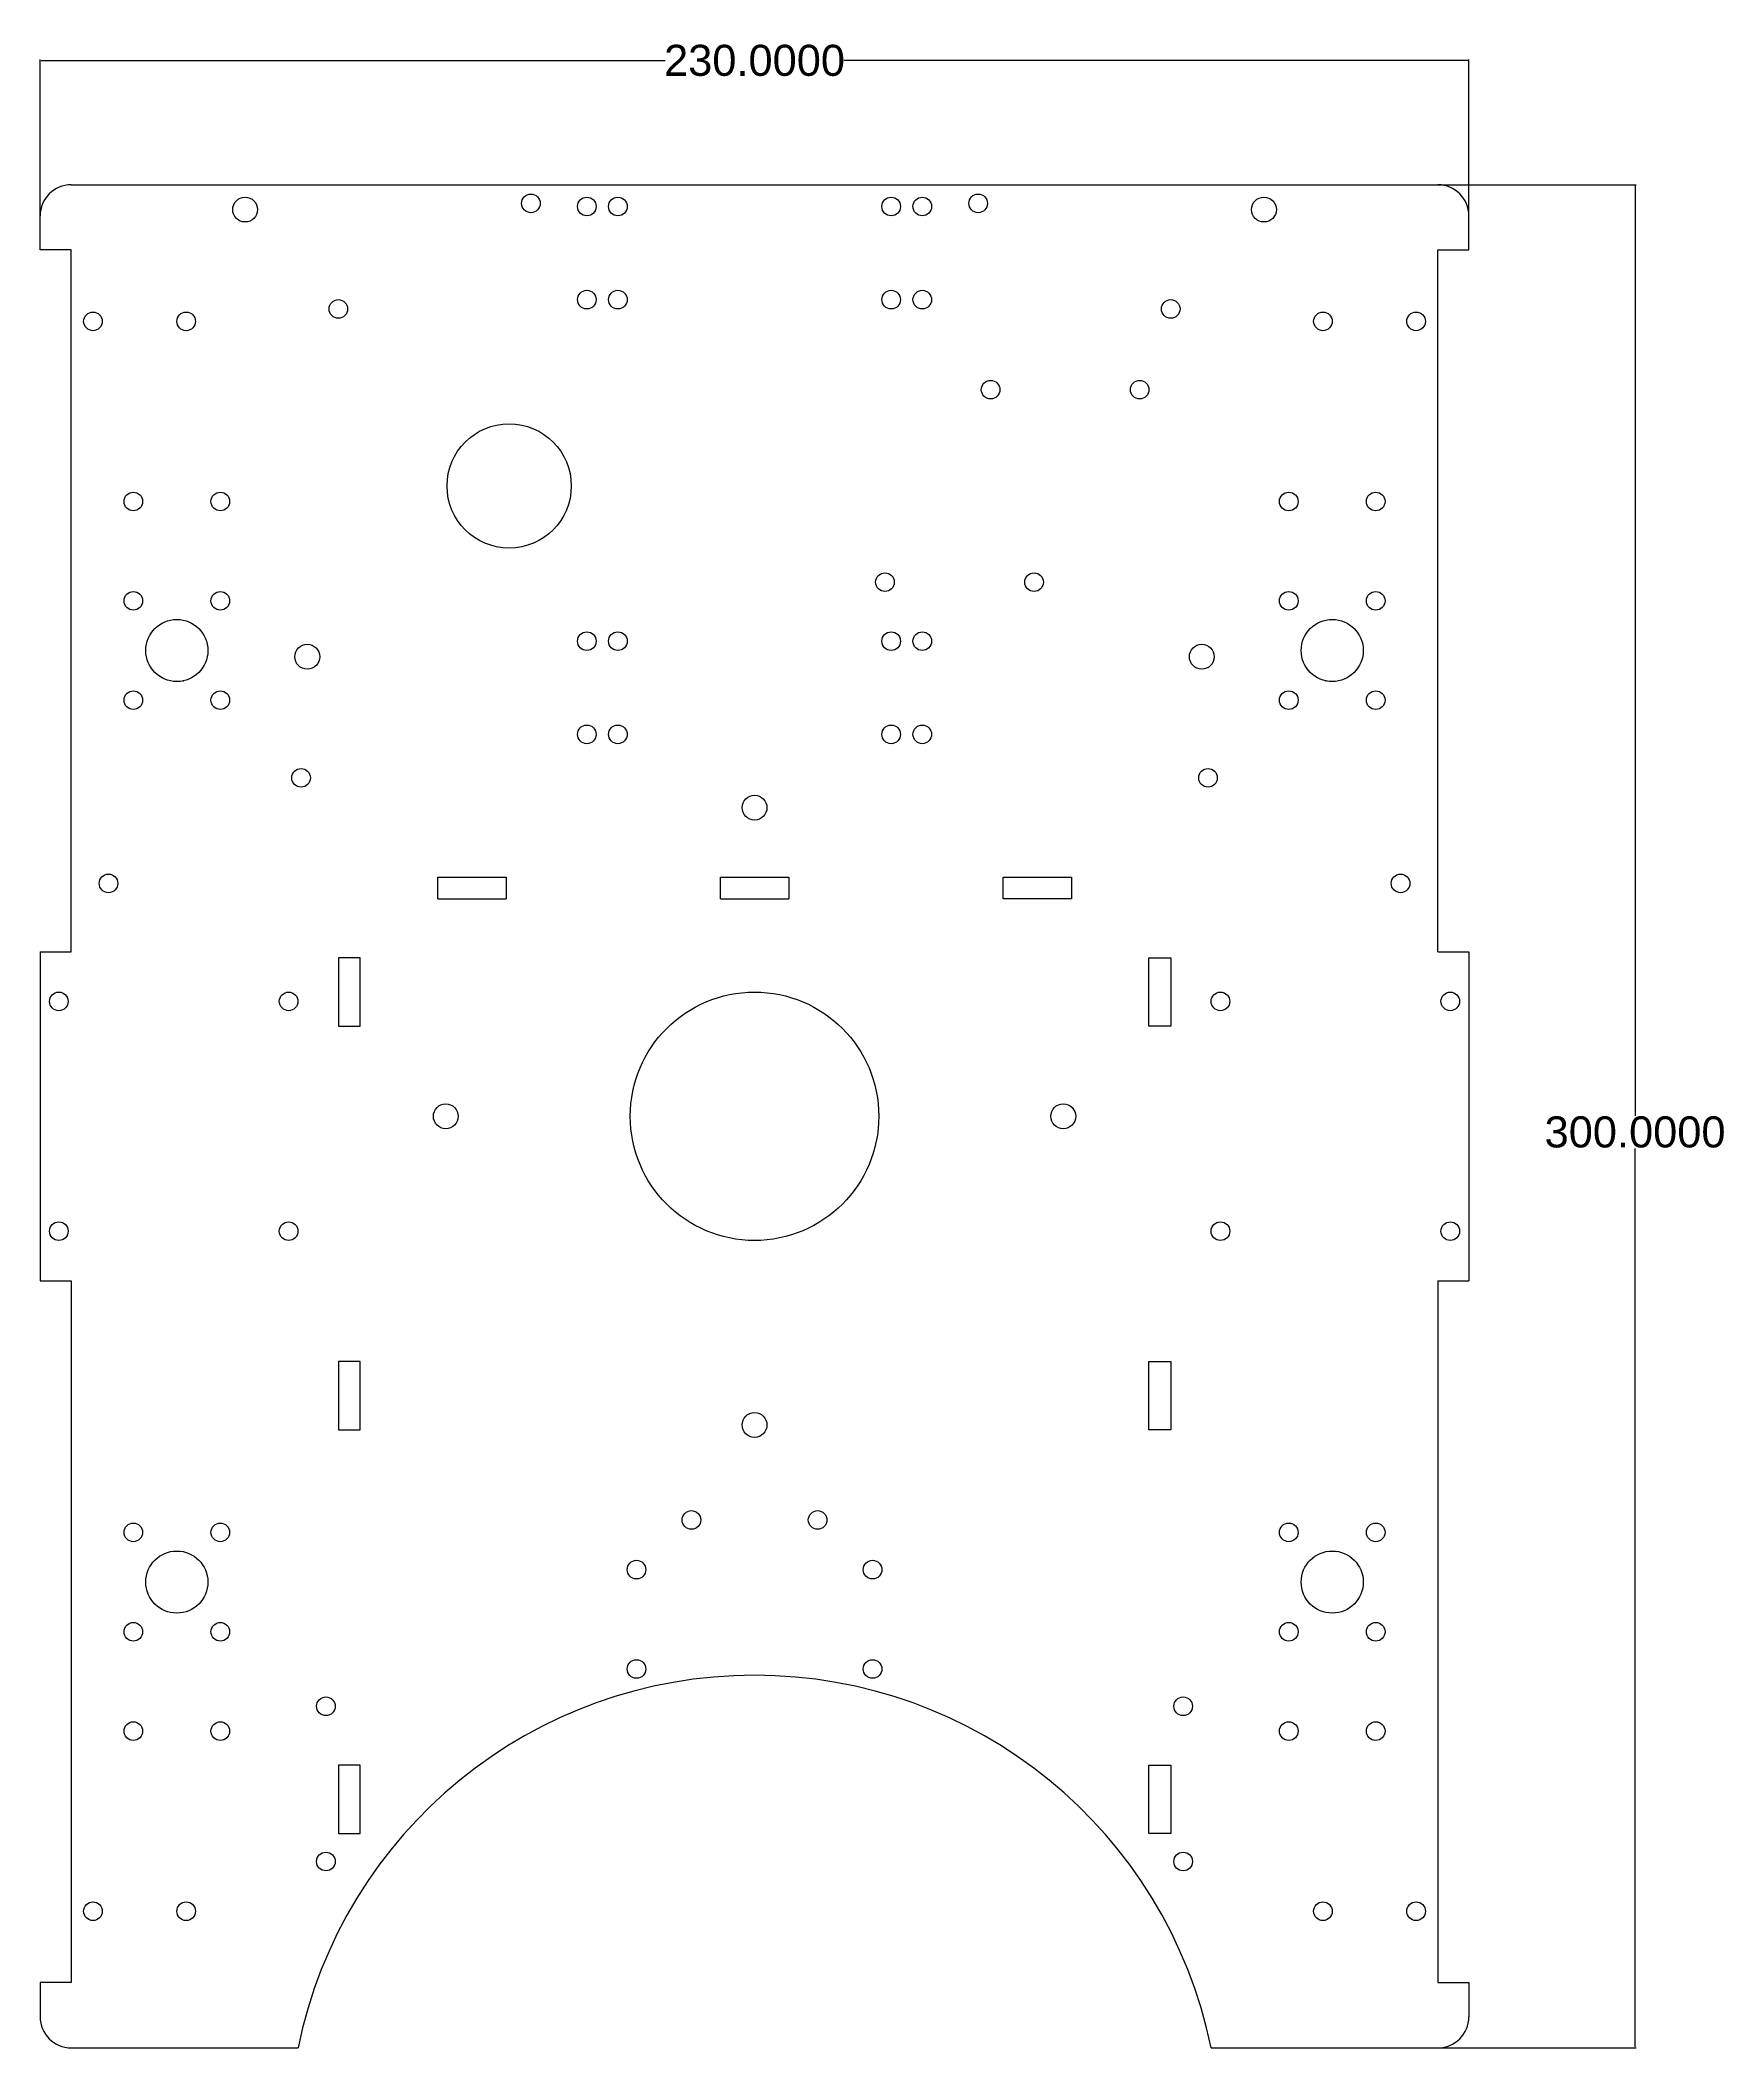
# Model space of a CAD drawing. Header units: inches. Extents: x -115 to 156, y -150 to 173.
import ezdxf

# ---------------------------------------------------------------- set-up
doc = ezdxf.new("R2010")
doc.units = ezdxf.units.IN
doc.header["$MEASUREMENT"] = 0
doc.styles.get("Standard").update_dxf_attribs({"font": 'arial.ttf', "height": 5})
doc.dimstyles.get("Standard").update_dxf_attribs({"dimtxt": 0.18, "dimasz": 0.18, "dimexe": 0.18, "dimexo": 0.0625, "dimgap": 0.09, "dimtad": 0, "dimtih": 1, "dimtoh": 1, "dimdec": 4, "dimzin": 0, "dimdsep": 46, "dimtxsty": 'Standard', "dimcen": 0.09, "dimadec": 0, "dimazin": 0, "dimtfac": 1, "dimtdec": 4, "dimtofl": 0, "dimtmove": 0, "dimatfit": 3, "dimfxl": 1, "dimtolj": 1, "dimtzin": 0, "dimarcsym": 0})

# ---------------------------------------------------------------- blocks, each defined once
blk = doc.blocks.new('*D3')
at = {"color": 0, "lineweight": -2, "transparency": 16777216}
for p, q in [((-115, 139.56), (-115, 170.18)), ((-114.82, 170), (-14.39, 170)), ((114.82, 170), (14.39, 170)), ((115, 139.56), (115, 170.18))]:
    blk.add_line(p, q, dxfattribs=at)
at = {"color": 0, "transparency": 16777216}
for points in [[(-114.82, 170.03), (-114.82, 169.97), (-115, 170)], [(114.82, 170.03), (114.82, 169.97), (115, 170)]]:
    blk.add_solid(points, dxfattribs=at)
at = {"layer": 'Defpoints', "color": 0, "transparency": 16777216}
for p in [(115, 170), (-115, 139.5), (115, 139.5)]:
    blk.add_point(p, dxfattribs=at)
at = {"color": 0, "transparency": 16777216, "insert": (0, 170), "char_height": 5, "attachment_point": 5}
blk.add_mtext('\\A1;230.0000', dxfattribs=at)
blk = doc.blocks.new('*D4')
at = {"color": 0, "lineweight": -2, "transparency": 16777216}
for p, q in [((110.06, 150), (141.93, 150)), ((141.75, 149.82), (141.75, 0.09)), ((141.75, -149.82), (141.75, -5.2)), ((110.06, -150), (141.93, -150))]:
    blk.add_line(p, q, dxfattribs=at)
at = {"color": 0, "transparency": 16777216}
for points in [[(141.72, 149.82), (141.78, 149.82), (141.75, 150)], [(141.72, -149.82), (141.78, -149.82), (141.75, -150)]]:
    blk.add_solid(points, dxfattribs=at)
at = {"layer": 'Defpoints', "color": 0, "transparency": 16777216}
for p in [(110, 150), (110, -150), (141.75, -150)]:
    blk.add_point(p, dxfattribs=at)
at = {"color": 0, "transparency": 16777216, "insert": (141.75, -2.55), "char_height": 5, "attachment_point": 5}
blk.add_mtext('\\A1;300.0000', dxfattribs=at)

msp = doc.modelspace()

# ---------------------------------------------------------------- linework, layer by layer
for p, q in [((-110, 150), (110, 150)), ((-115, 139.5), (-115, 145)), ((115, 139.5), (115, 145)), ((-110, 139.5), (-115, 139.5)), ((-110, 26.5), (-110, 139.5)), ((110, 26.5), (110, 139.5)), ((110, 139.5), (115, 139.5)), ((-92, 70.10102), (-92, 70)), ((92, 70), (92, 70.10102)), ((-51, 35), (-51, 38.5)), ((-51, 38.5), (-40, 38.5)), ((-40, 38.5), (-40, 35)), ((-5.5, 35), (-5.5, 38.5)), ((-5.5, 38.5), (5.5, 38.5)), ((5.5, 38.5), (5.5, 35)), ((40, 35), (40, 38.5)), ((40, 38.5), (51, 38.5)), ((51, 38.5), (51, 35)), ((-51, 35), (-40, 35)), ((-5.5, 35), (5.5, 35)), ((51, 35), (40, 35)), ((-115, 26.5), (-110, 26.5)), ((-115, 26.5), (-115, -26.5)), ((110, 26.5), (115, 26.5)), ((115, 26.5), (115, -26.5)), ((-63.5, 25.5), (-67, 25.5)), ((-67, 25.5), (-67, 14.5)), ((-63.5, 14.5), (-63.5, 25.5)), ((63.5, 14.5), (63.5, 25.5)), ((63.5, 25.5), (67, 25.5)), ((67, 25.5), (67, 14.5)), ((-67, 14.5), (-63.5, 14.5)), ((67, 14.5), (63.5, 14.5)), ((-115, -26.5), (-110, -26.5)), ((-110, -26.5), (-110, -139.5)), ((110, -26.5), (110, -139.5)), ((110, -26.5), (115, -26.5)), ((-63.5, -39.5), (-67, -39.5)), ((-67, -39.5), (-67, -50.5)), ((-63.5, -50.5), (-63.5, -39.5)), ((63.5, -50.5), (63.5, -39.5)), ((63.5, -39.5), (67, -39.5)), ((67, -39.5), (67, -50.5)), ((-67, -50.5), (-63.5, -50.5)), ((67, -50.5), (63.5, -50.5)), ((-63.5, -104.5), (-67, -104.5)), ((-67, -104.5), (-67, -115.5)), ((-63.5, -115.5), (-63.5, -104.5)), ((63.5, -115.5), (63.5, -104.5)), ((63.5, -104.5), (67, -104.5)), ((67, -104.5), (67, -115.5)), ((-67, -115.5), (-63.5, -115.5)), ((67, -115.5), (63.5, -115.5)), ((-115, -139.5), (-115, -145)), ((-110, -139.5), (-115, -139.5)), ((110, -139.5), (115, -139.5)), ((115, -139.5), (115, -145)), ((-110, -150), (-73.48469, -150)), ((73.48469, -150), (110, -150))]:
    msp.add_line(p, q)
for centre, radius in [((-82, 146), 2), ((-36, 147), 1.5), ((-27, 146.5), 1.5), ((-22, 146.5), 1.5), ((22, 146.5), 1.5), ((27, 146.5), 1.5), ((36, 147), 1.5), ((82, 146), 2), ((-27, 131.5), 1.5), ((-22, 131.5), 1.5), ((22, 131.5), 1.5), ((27, 131.5), 1.5), ((-106.5, 128), 1.5), ((-91.5, 128), 1.5), ((-67, 130), 1.5), ((67, 130), 1.5), ((91.5, 128), 1.5), ((106.5, 128), 1.5), ((38, 117), 1.5), ((62, 117), 1.5), ((-39.5, 101.5), 10), ((-100, 99), 1.5), ((-86, 99), 1.5), ((86, 99), 1.5), ((100, 99), 1.5), ((21, 86), 1.5), ((45, 86), 1.5), ((-100, 83), 1.5), ((-86, 83), 1.5), ((86, 83), 1.5), ((100, 83), 1.5), ((-93, 75), 5), ((-27, 76.5), 1.5), ((-22, 76.5), 1.5), ((22, 76.5), 1.5), ((27, 76.5), 1.5), ((93, 75), 5), ((-72, 74), 2), ((72, 74), 2), ((-100, 67), 1.5), ((-86, 67), 1.5), ((86, 67), 1.5), ((100, 67), 1.5), ((-27, 61.5), 1.5), ((-22, 61.5), 1.5), ((22, 61.5), 1.5), ((27, 61.5), 1.5), ((-73, 54.5), 1.5), ((73, 54.5), 1.5), ((0, 49.7), 2), ((-104, 37.5), 1.5), ((104, 37.5), 1.5), ((-112, 18.5), 1.5), ((-75, 18.5), 1.5), ((0, 0), 20), ((75, 18.5), 1.5), ((112, 18.5), 1.5), ((-49.7, 0), 2), ((49.7, 0), 2), ((-112, -18.5), 1.5), ((-75, -18.5), 1.5), ((75, -18.5), 1.5), ((112, -18.5), 1.5), ((0, -49.7), 2), ((-10.16, -65), 1.5), ((10.16, -65), 1.5), ((-100, -67), 1.5), ((-86, -67), 1.5), ((86, -67), 1.5), ((100, -67), 1.5), ((-93, -75), 5), ((93, -75), 5), ((-19, -73), 1.5), ((19, -73), 1.5), ((-100, -83), 1.5), ((-86, -83), 1.5), ((86, -83), 1.5), ((100, -83), 1.5), ((-19, -89), 1.5), ((19, -89), 1.5), ((-69, -95), 1.5), ((69, -95), 1.5), ((-100, -99), 1.5), ((-86, -99), 1.5), ((86, -99), 1.5), ((100, -99), 1.5), ((-69, -120), 1.5), ((69, -120), 1.5), ((-106.5, -128), 1.5), ((-91.5, -128), 1.5), ((91.5, -128), 1.5), ((106.5, -128), 1.5)]:
    msp.add_circle(centre, radius)
for centre, radius, start, end in [((-110, 145), 5, 90, 180), ((110, 145), 5, 360, 90), ((0, -165), 75, 11.536959, 168.463041), ((-110, -145), 5, 180, 270), ((110, -145), 5, 270, 0)]:
    msp.add_arc(centre, radius, start, end)

# ---------------------------------------------------------------- dimensions: what is measured, and where the dimension line sits
dim = msp.add_linear_dim(base=(115, 170), p1=(-115, 139.5), p2=(115, 139.5), dimstyle='Standard')
dim.commit()
dim.dimension.update_dxf_attribs({"geometry": '*D3', "text_midpoint": (0, 170), "dimtype": 160})
dim = msp.add_linear_dim(base=(141.74693, -150), p1=(110, 150), p2=(110, -150), angle=90, dimstyle='Standard')
dim.commit()
dim.dimension.update_dxf_attribs({"geometry": '*D4', "text_midpoint": (141.74693, -2.55457), "dimtype": 160})

doc.saveas('drawing.dxf')
